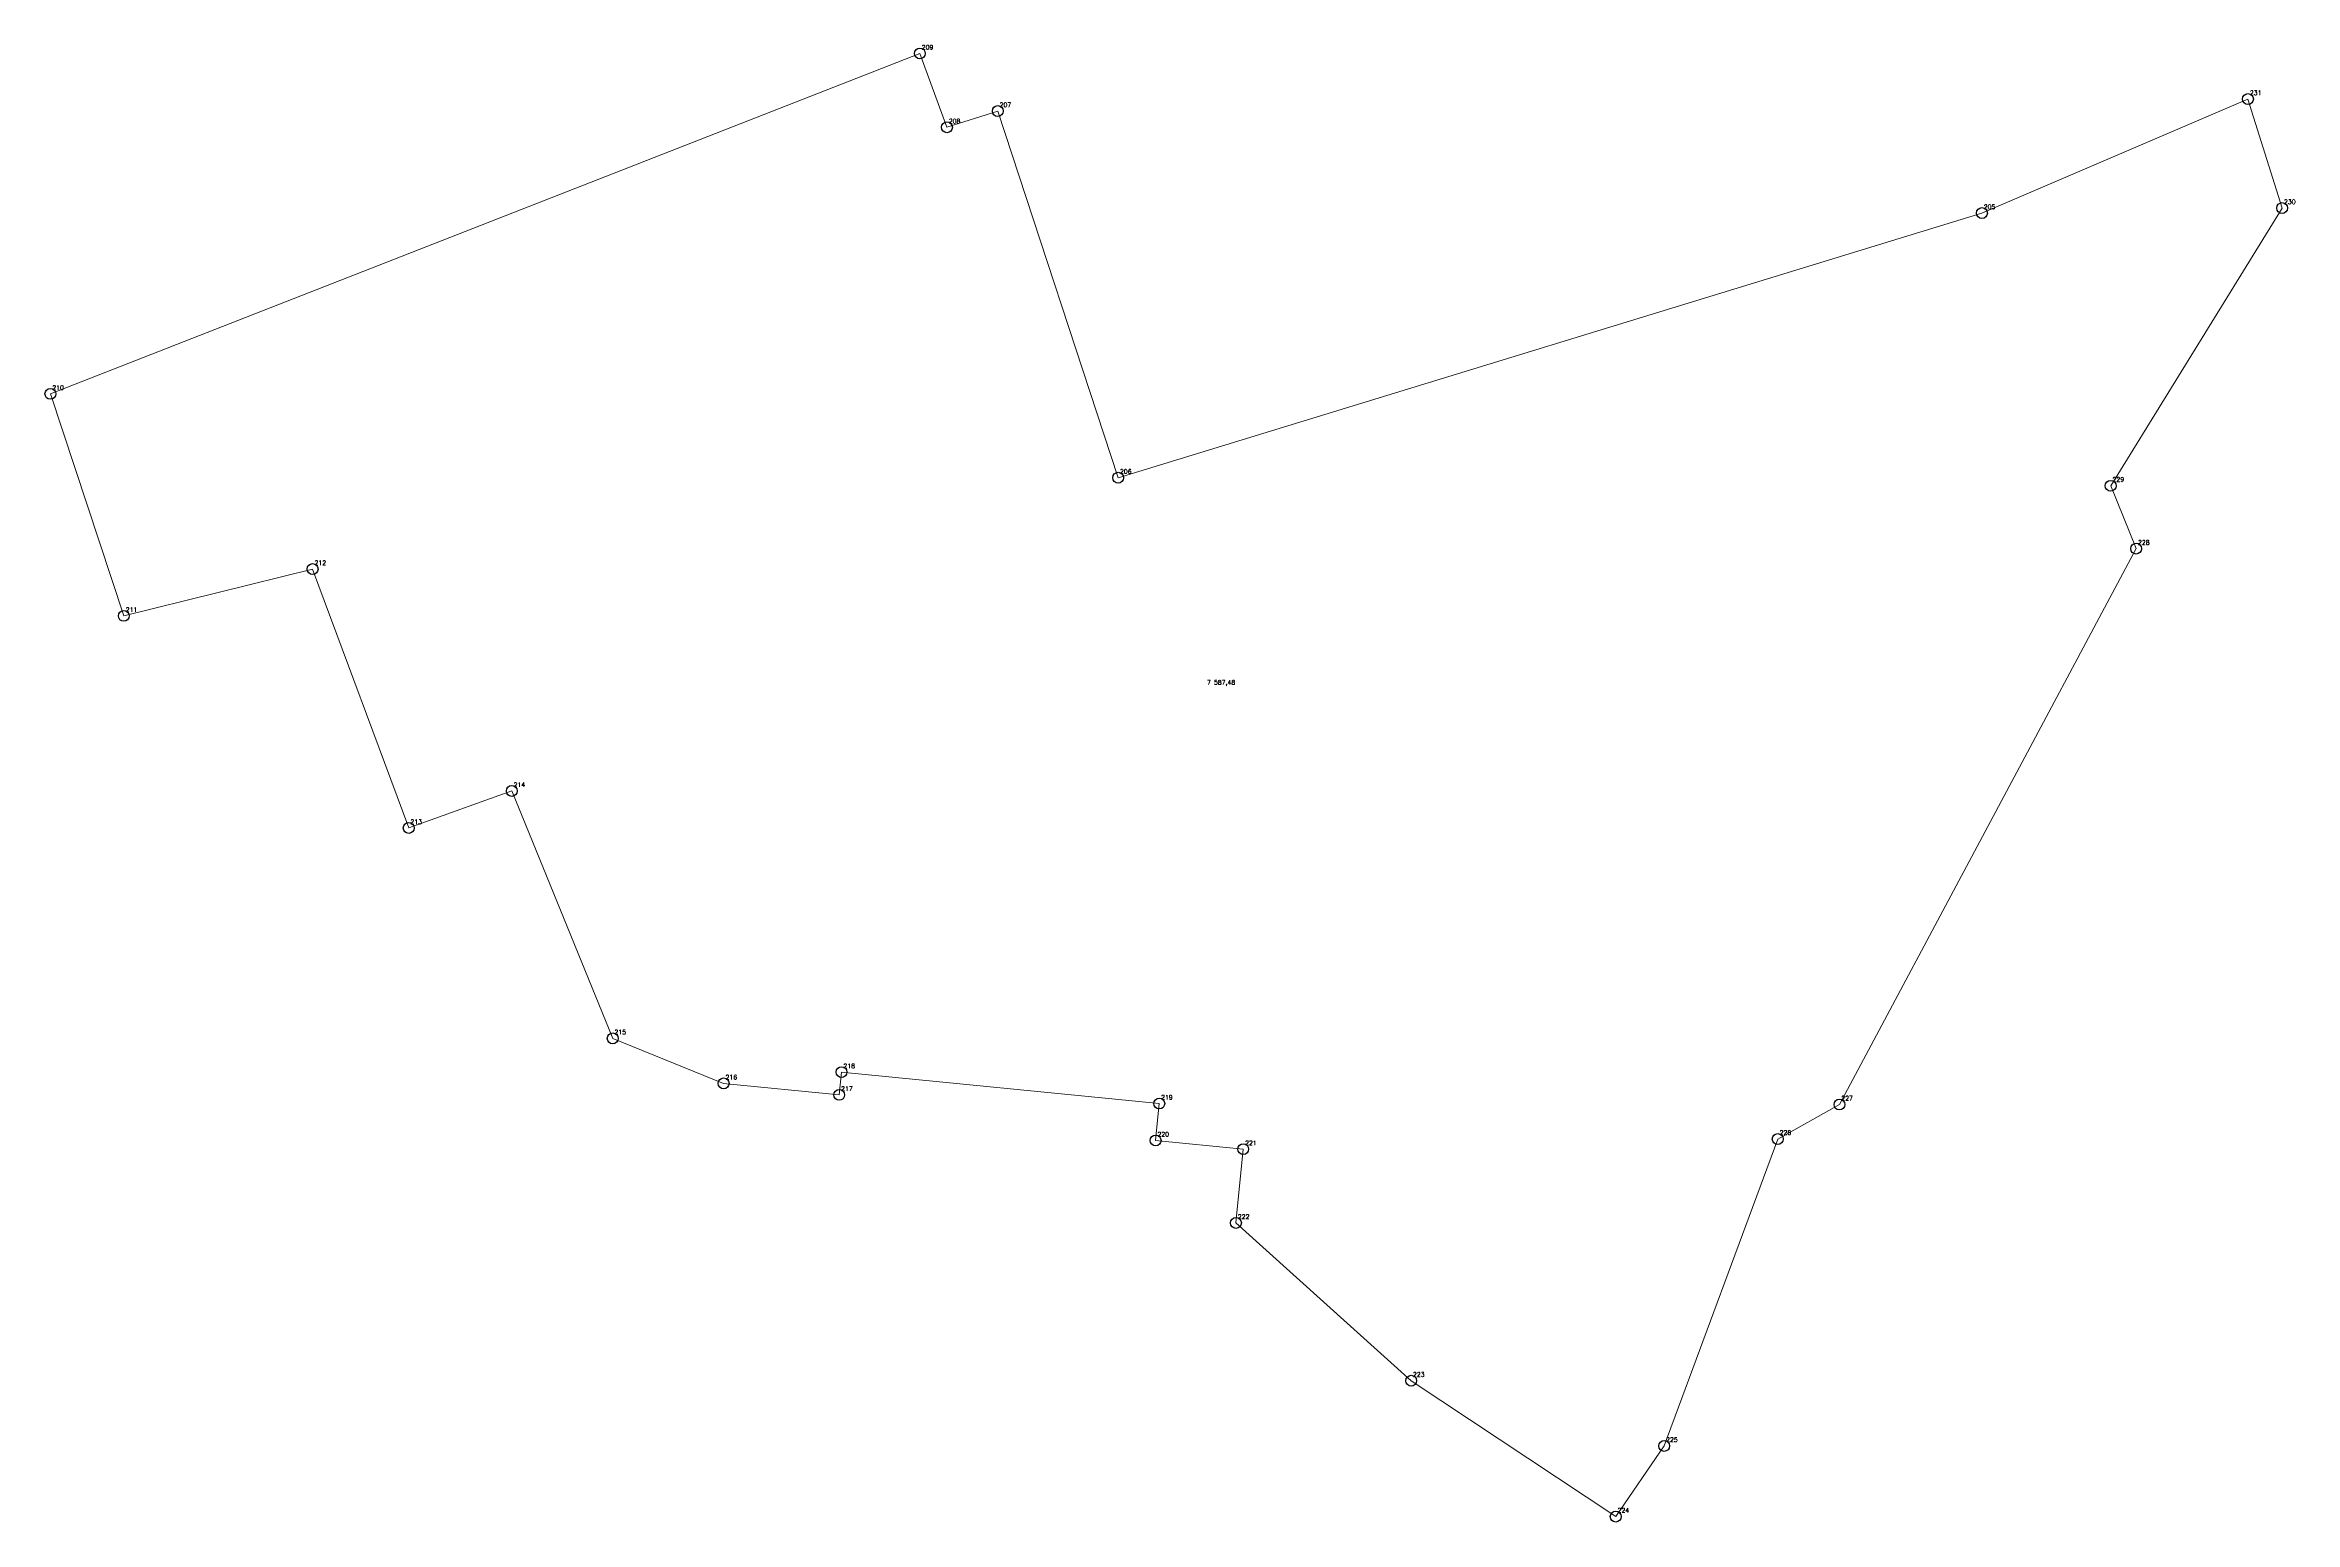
# Model space of a CAD drawing. Extents: x 1392715 to 1399949, y 356205 to 360837.
# Drawn here: x 1396315.2 to 1396470.5, y 359515.9 to 359618 of the extents above; entities that cross this region are included whole.
import ezdxf

# ---------------------------------------------------------------- set-up
doc = ezdxf.new("R2010")
doc.units = 0
doc.header["$PDMODE"] = 33
doc.header["$PDSIZE"] = 0.75
doc.layers.add('10 - ценные фрагменты благоустройства', color=7, linetype='Continuous')
doc.styles.get("Standard").update_dxf_attribs({"font": 'simplex.shx'})

msp = doc.modelspace()

# ---------------------------------------------------------------- linework, layer by layer
at = {"layer": '10 - ценные фрагменты благоустройства', "color": 7, "lineweight": 20}
msp.add_lwpolyline([(1396448.92, 359606.35), (1396467.29, 359614.22), (1396469.65, 359606.69), (1396457.81, 359587.51), (1396459.57, 359583.17), (1396439.08, 359544.78), (1396434.82, 359542.4), (1396426.98, 359521.2), (1396423.63, 359516.32), (1396409.51, 359525.71), (1396397.41, 359536.6), (1396397.91, 359541.7), (1396391.86, 359542.3), (1396392.11, 359544.85), (1396370.17, 359547.02), (1396370.01, 359545.45), (1396362.03, 359546.24), (1396354.37, 359549.35), (1396347.4, 359566.44), (1396340.28, 359563.88), (1396333.65, 359581.76), (1396320.61, 359578.53), (1396315.54, 359593.86), (1396375.58, 359617.37), (1396377.45, 359612.27), (1396380.96, 359613.39), (1396389.27, 359588.07), (1396448.92, 359606.35)], close=True, dxfattribs=at)
at = {"layer": '10 - ценные фрагменты благоустройства'}
for p in [(1396375.58, 359617.37), (1396467.29, 359614.22), (1396380.96, 359613.39), (1396377.45, 359612.27), (1396469.65, 359606.69), (1396448.92, 359606.35), (1396315.54, 359593.86), (1396389.27, 359588.07), (1396457.81, 359587.51), (1396459.57, 359583.17), (1396333.65, 359581.76), (1396320.61, 359578.53), (1396347.4, 359566.44), (1396340.28, 359563.88), (1396354.37, 359549.35), (1396362.03, 359546.24), (1396370.17, 359547.02), (1396370.01, 359545.45), (1396392.11, 359544.85), (1396439.08, 359544.78), (1396391.86, 359542.3), (1396397.91, 359541.7), (1396434.82, 359542.4), (1396397.41, 359536.6), (1396409.51, 359525.71), (1396426.98, 359521.2), (1396423.63, 359516.32)]:
    msp.add_point(p, dxfattribs=at)

# ---------------------------------------------------------------- texts
at = {"layer": '10 - ценные фрагменты благоустройства', "color": 7}
for s, p in [('209', (1396375.71, 359617.64)), ('231', (1396467.42, 359614.5)), ('207', (1396381.09, 359613.67)), ('208', (1396377.58, 359612.54)), ('205', (1396449.05, 359606.62)), ('230', (1396469.78, 359606.97)), ('210', (1396315.67, 359594.13)), ('206', (1396389.4, 359588.35)), ('229', (1396457.94, 359587.79)), ('228', (1396459.7, 359583.44)), ('212', (1396333.78, 359582.04)), ('211', (1396320.74, 359578.8)), ('7 587,48', (1396395.41, 359573.78)), ('214', (1396347.53, 359566.71)), ('213', (1396340.4, 359564.15)), ('215', (1396354.49, 359549.63)), ('216', (1396362.16, 359546.51)), ('218', (1396370.3, 359547.29)), ('217', (1396370.14, 359545.72)), ('219', (1396392.24, 359545.12)), ('227', (1396439.21, 359545.06)), ('220', (1396391.99, 359542.57)), ('221', (1396398.04, 359541.97)), ('226', (1396434.95, 359542.68)), ('222', (1396397.54, 359536.88)), ('223', (1396409.63, 359525.98)), ('225', (1396427.11, 359521.48)), ('224', (1396423.76, 359516.6))]:
    msp.add_text(s, height=0.311, dxfattribs=at).set_placement(p)

doc.saveas('drawing.dxf')
